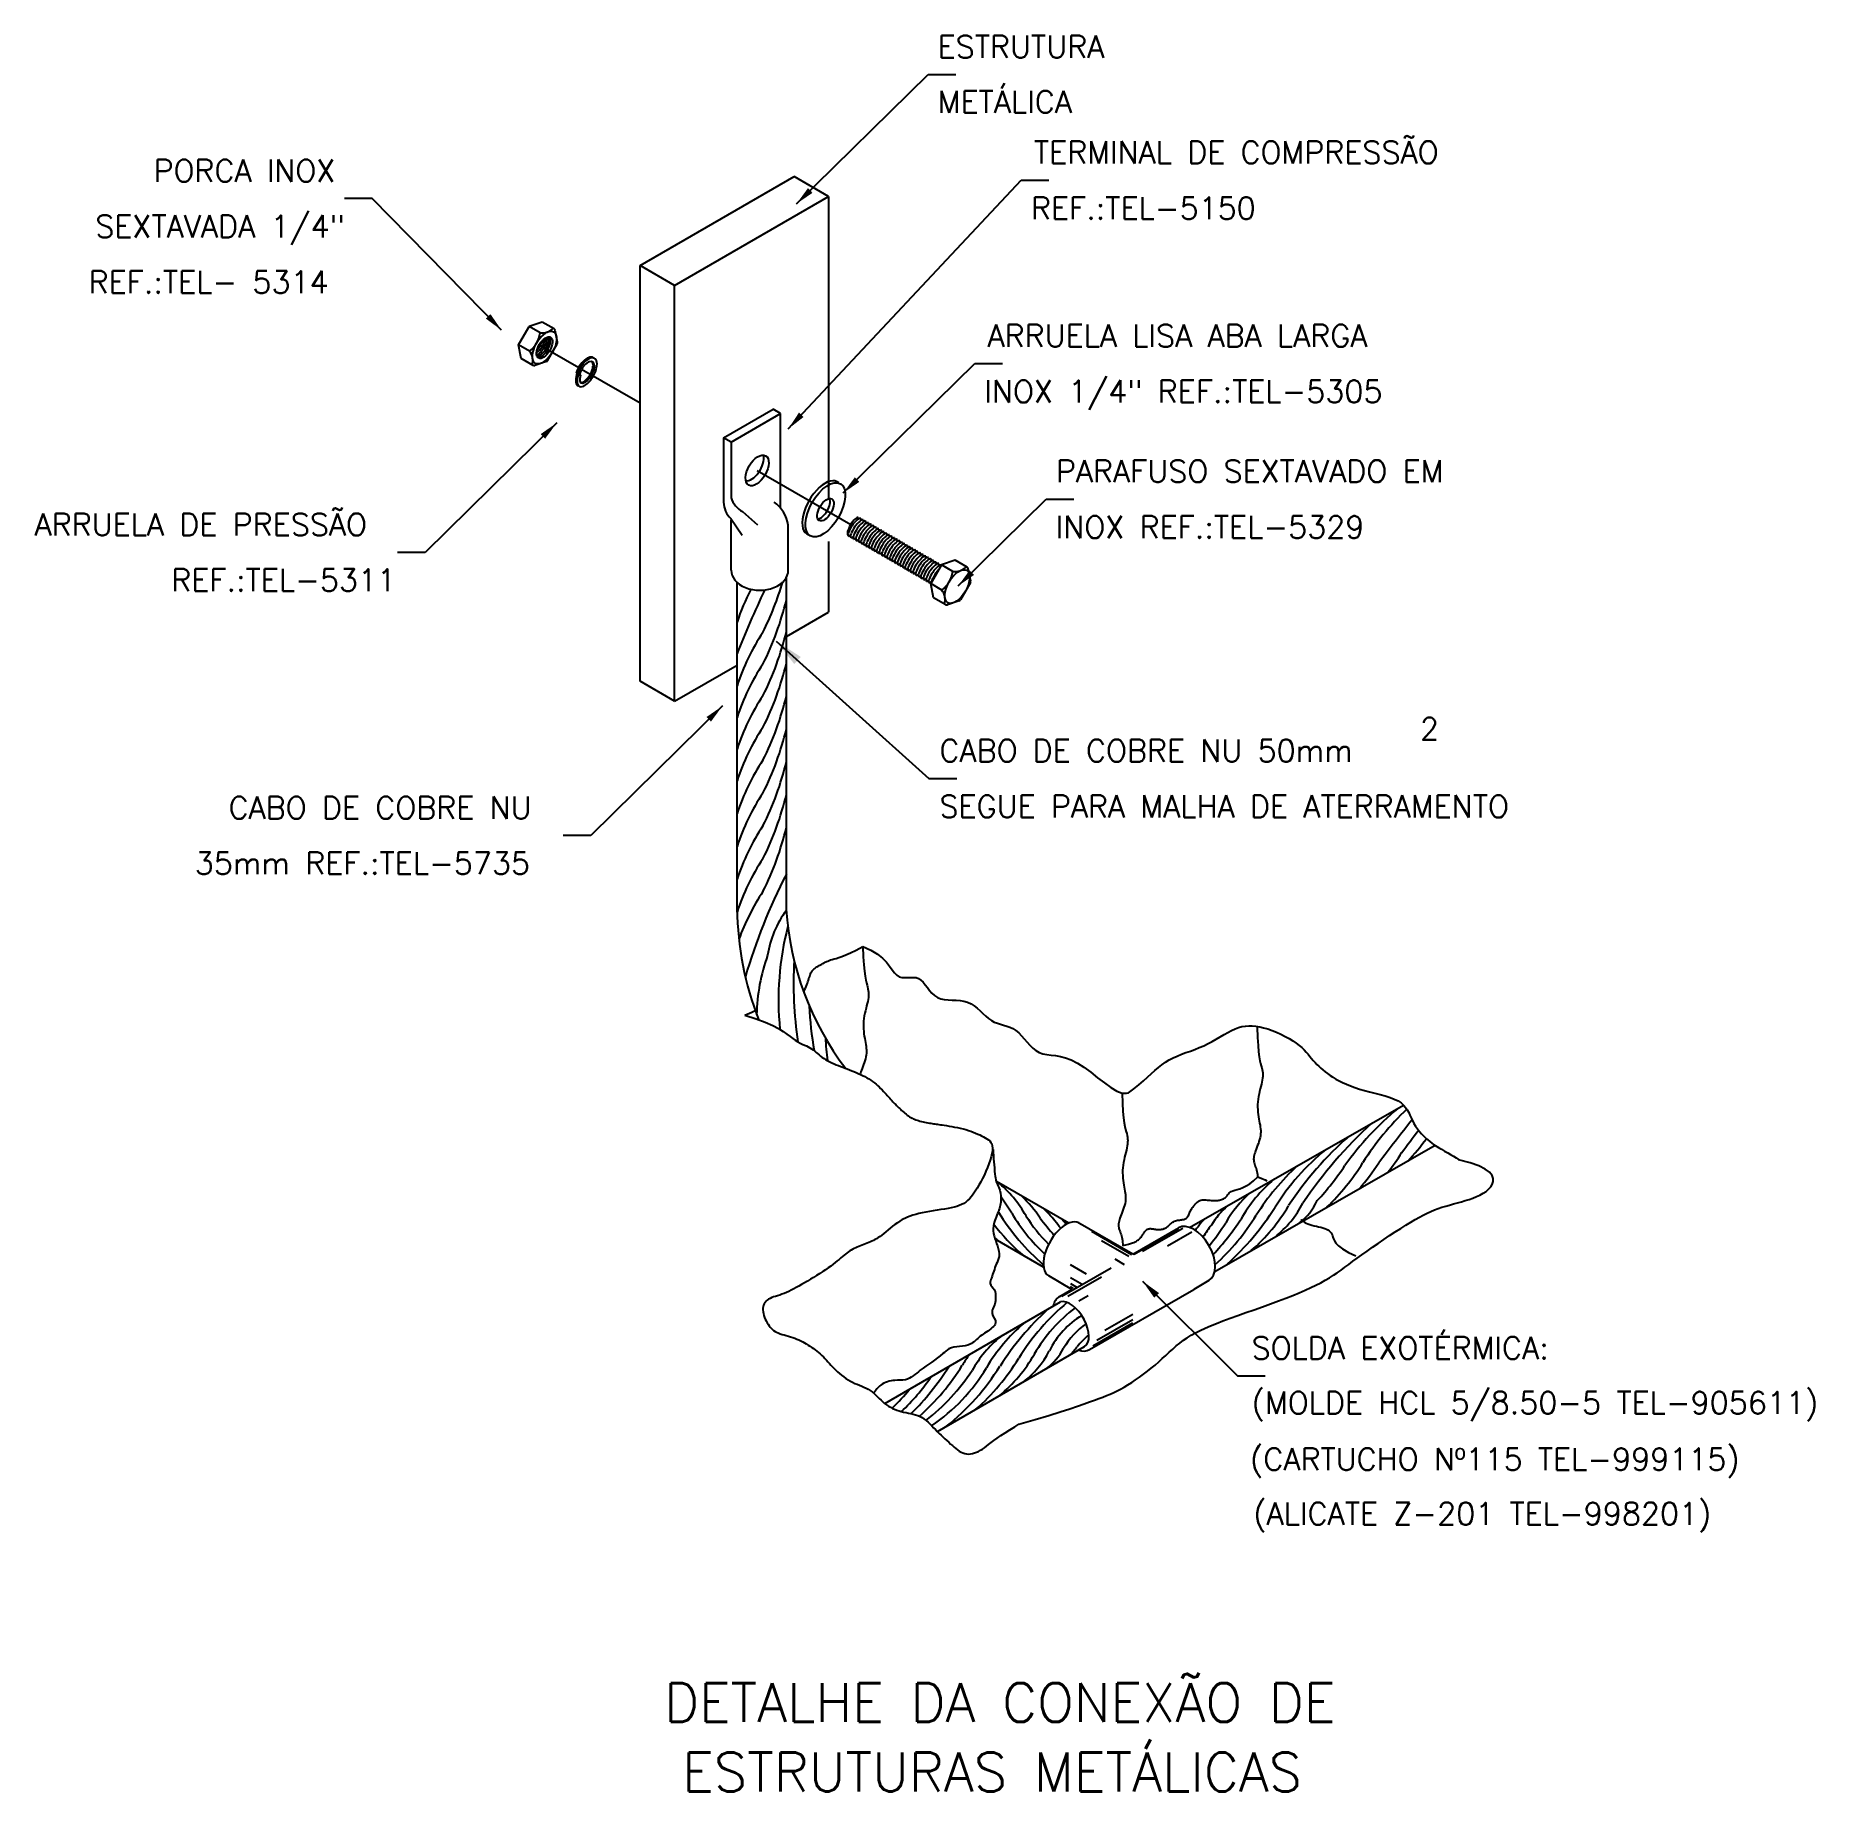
# Model space of a CAD drawing. Header units: millimetres. Extents: x -5417.3 to -5401.3, y -4697.8 to -4682.
import ezdxf
from ezdxf.enums import TextEntityAlignment as Align

# ---------------------------------------------------------------- set-up
doc = ezdxf.new("R2010")
doc.units = ezdxf.units.MM
doc.header["$LTSCALE"] = 10
doc.linetypes.add('CENTER', pattern=[2, 1.25, -0.25, 0.25, -0.25])
doc.layers.add('Termotécnica', color=7, linetype='Continuous')
doc.styles.add('r140', font='romans.shx')
doc.styles.add('r80', font='romans.shx')

msp = doc.modelspace()

# ---------------------------------------------------------------- texts
at = {"layer": 'Termotécnica', "color": 2, "style": 'r80'}
for s, p in [('ESTRUTURA', (-5409.182, -4682.237)), ('METÁLICA', (-5409.182, -4682.733)), ('TERMINAL DE COMPRESSÃO ', (-5408.316, -4683.187)), ('PORCA INOX', (-5416.24, -4683.353)), ('REF.:TEL-5150', (-5408.342, -4683.69)), ('SEXTAVADA 1/4"', (-5416.764, -4683.853)), ('REF.:TEL- 5314', (-5416.824, -4684.355)), ('ARRUELA LISA ABA LARGA', (-5408.733, -4684.838)), ('INOX 1/4" REF.:TEL-5305', (-5408.761, -4685.339)), ('PARAFUSO SEXTAVADO EM ', (-5408.118, -4686.057)), ('ARRUELA DE PRESSÃO', (-5417.31, -4686.537)), ('INOX REF.:TEL-5329', (-5408.119, -4686.56)), ('REF.:TEL-5311', (-5416.08, -4687.037)), ('CABO DE COBRE NU', (-5415.564, -4689.086)), (' 35mm REF.:TEL-5735', (-5416.006, -4689.585))]:
    msp.add_text(s, height=0.2, dxfattribs=at).set_placement(p)
at = {"layer": 'Termotécnica', "color": 2, "ltscale": 1.6, "style": 'r80'}
for s, p in [('2', (-5404.841, -4688.375)), ('CABO DE COBRE NU 50mm', (-5409.166, -4688.572)), ('SEGUE PARA MALHA DE ATERRAMENTO', (-5409.166, -4689.074))]:
    msp.add_text(s, height=0.2, dxfattribs=at).set_placement(p)
at = {"layer": 'Termotécnica', "color": 2, "style": 'r80'}
for s, p in [('SOLDA EXOTÉRMICA: ', (-5406.356, -4693.848)), ('(MOLDE HCL 5/8.50-5 TEL-905611) ', (-5406.356, -4694.341)), ('(CARTUCHO Nº115 TEL-999115) ', (-5406.37, -4694.849)), ('(ALICATE Z-201 TEL-998201)', (-5406.341, -4695.339))]:
    msp.add_text(s, height=0.2, dxfattribs=at).set_placement(p, align=Align.MIDDLE_LEFT)
at = {"layer": 'Termotécnica', "color": 5, "style": 'r140'}
for s, p in [('DETALHE DA CONEXÃO DE', (-5408.623, -4696.993)), ('ESTRUTURAS METÁLICAS', (-5408.693, -4697.606))]:
    msp.add_text(s, height=0.35, dxfattribs=at).set_placement(p, align=Align.MIDDLE)

# ---------------------------------------------------------------- linework, layer by layer
at = {"layer": 'Termotécnica', "color": 2}
for p, q in [((-5410.453, -4683.551), (-5409.269, -4682.387)), ((-5409.269, -4682.387), (-5409.019, -4682.387)), ((-5411.86, -4684.106), (-5410.474, -4683.306)), ((-5410.527, -4685.577), (-5408.431, -4683.339)), ((-5410.164, -4683.485), (-5410.474, -4683.306)), ((-5408.431, -4683.339), (-5408.181, -4683.339)), ((-5414.272, -4683.504), (-5414.522, -4683.504)), ((-5413.108, -4684.688), (-5414.272, -4683.504)), ((-5411.55, -4684.285), (-5410.164, -4683.485)), ((-5410.164, -4683.485), (-5410.164, -4686.208)), ((-5411.86, -4687.847), (-5411.86, -4684.106)), ((-5411.55, -4684.285), (-5411.86, -4684.106)), ((-5411.55, -4688.026), (-5411.55, -4684.285)), ((-5412.954, -4684.82), (-5412.859, -4684.656)), ((-5412.741, -4684.615), (-5412.859, -4684.656)), ((-5412.761, -4684.713), (-5412.859, -4684.656)), ((-5412.633, -4684.677), (-5412.741, -4684.615)), ((-5412.604, -4684.797), (-5412.624, -4684.69)), ((-5412.855, -4684.877), (-5412.954, -4684.82)), ((-5412.93, -4684.943), (-5412.954, -4684.82)), ((-5412.693, -4684.962), (-5412.606, -4684.81)), ((-5412.823, -4685.005), (-5412.93, -4684.943)), ((-5412.704, -4684.97), (-5412.807, -4685.006)), ((-5410.032, -4686.153), (-5408.848, -4684.988)), ((-5408.848, -4684.988), (-5408.598, -4684.988)), ((-5412.436, -4685.074), (-5412.424, -4685.081)), ((-5412.429, -4685.084), (-5412.41, -4685.085)), ((-5412.429, -4685.084), (-5412.417, -4685.091)), ((-5412.424, -4685.081), (-5412.405, -4685.083)), ((-5412.417, -4685.091), (-5412.398, -4685.092)), ((-5412.41, -4685.085), (-5412.398, -4685.092)), ((-5412.611, -4685.523), (-5413.795, -4686.688)), ((-5408.998, -4686.99), (-5408.206, -4686.21)), ((-5408.206, -4686.21), (-5407.956, -4686.21)), ((-5411.041, -4686.847), (-5411.041, -4686.399)), ((-5410.528, -4686.847), (-5410.528, -4686.444)), ((-5409.898, -4686.375), (-5409.9, -4686.391)), ((-5409.875, -4686.383), (-5409.877, -4686.403)), ((-5409.851, -4686.395), (-5409.854, -4686.417)), ((-5409.828, -4686.409), (-5409.831, -4686.43)), ((-5409.805, -4686.422), (-5409.807, -4686.443)), ((-5409.781, -4686.436), (-5409.784, -4686.457)), ((-5409.758, -4686.449), (-5409.761, -4686.471)), ((-5409.734, -4686.463), (-5409.737, -4686.484)), ((-5410.164, -4686.589), (-5410.164, -4687.226)), ((-5409.985, -4686.543), (-5409.965, -4686.531)), ((-5409.962, -4686.556), (-5409.941, -4686.545)), ((-5409.939, -4686.57), (-5409.918, -4686.558)), ((-5409.915, -4686.583), (-5409.895, -4686.571)), ((-5409.892, -4686.596), (-5409.871, -4686.585)), ((-5409.869, -4686.61), (-5409.848, -4686.598)), ((-5409.845, -4686.624), (-5409.824, -4686.612)), ((-5409.711, -4686.478), (-5409.714, -4686.5)), ((-5409.687, -4686.492), (-5409.69, -4686.513)), ((-5409.664, -4686.505), (-5409.667, -4686.527)), ((-5409.64, -4686.519), (-5409.643, -4686.541)), ((-5409.618, -4686.533), (-5409.62, -4686.554)), ((-5409.594, -4686.544), (-5409.596, -4686.565)), ((-5409.57, -4686.558), (-5409.573, -4686.579)), ((-5409.547, -4686.571), (-5409.55, -4686.593)), ((-5409.523, -4686.585), (-5409.526, -4686.606)), ((-5409.5, -4686.6), (-5409.503, -4686.622)), ((-5409.476, -4686.614), (-5409.479, -4686.635)), ((-5413.795, -4686.688), (-5414.045, -4686.688)), ((-5409.822, -4686.637), (-5409.801, -4686.625)), ((-5409.798, -4686.651), (-5409.778, -4686.639)), ((-5409.775, -4686.664), (-5409.754, -4686.652)), ((-5409.752, -4686.678), (-5409.731, -4686.666)), ((-5409.728, -4686.691), (-5409.707, -4686.68)), ((-5409.704, -4686.705), (-5409.684, -4686.693)), ((-5409.681, -4686.718), (-5409.66, -4686.707)), ((-5409.658, -4686.732), (-5409.637, -4686.72)), ((-5409.634, -4686.746), (-5409.614, -4686.734)), ((-5409.611, -4686.759), (-5409.59, -4686.747)), ((-5409.587, -4686.773), (-5409.567, -4686.761)), ((-5409.564, -4686.786), (-5409.543, -4686.774)), ((-5409.453, -4686.627), (-5409.456, -4686.649)), ((-5409.429, -4686.641), (-5409.432, -4686.663)), ((-5409.407, -4686.655), (-5409.409, -4686.676)), ((-5409.383, -4686.668), (-5409.386, -4686.689)), ((-5409.36, -4686.682), (-5409.362, -4686.703)), ((-5409.336, -4686.695), (-5409.339, -4686.716)), ((-5409.313, -4686.709), (-5409.315, -4686.73)), ((-5409.289, -4686.722), (-5409.292, -4686.744)), ((-5409.266, -4686.736), (-5409.268, -4686.757)), ((-5409.242, -4686.75), (-5409.245, -4686.771)), ((-5409.219, -4686.763), (-5409.221, -4686.784)), ((-5409.195, -4686.776), (-5409.198, -4686.798)), ((-5409.026, -4686.759), (-5409.147, -4686.801)), ((-5408.916, -4686.822), (-5409.026, -4686.759)), ((-5410.544, -4689.901), (-5410.544, -4686.911)), ((-5409.541, -4686.8), (-5409.52, -4686.788)), ((-5409.517, -4686.813), (-5409.496, -4686.802)), ((-5409.494, -4686.827), (-5409.473, -4686.815)), ((-5409.47, -4686.841), (-5409.449, -4686.829)), ((-5409.447, -4686.854), (-5409.426, -4686.842)), ((-5409.423, -4686.868), (-5409.402, -4686.856)), ((-5409.4, -4686.881), (-5409.379, -4686.869)), ((-5409.376, -4686.895), (-5409.355, -4686.883)), ((-5409.353, -4686.908), (-5409.332, -4686.896)), ((-5409.33, -4686.922), (-5409.308, -4686.91)), ((-5409.306, -4686.936), (-5409.285, -4686.923)), ((-5409.283, -4686.949), (-5409.262, -4686.937)), ((-5409.147, -4686.801), (-5409.245, -4686.969)), ((-5409.172, -4686.79), (-5409.174, -4686.811)), ((-5409.047, -4686.859), (-5409.147, -4686.801)), ((-5408.885, -4686.946), (-5408.907, -4686.836)), ((-5410.988, -4689.897), (-5410.988, -4686.958)), ((-5409.259, -4686.963), (-5409.238, -4686.95)), ((-5409.22, -4687.096), (-5409.245, -4686.969)), ((-5409.144, -4687.028), (-5409.245, -4686.969)), ((-5409.11, -4687.159), (-5409.22, -4687.096)), ((-5408.888, -4686.959), (-5408.978, -4687.115)), ((-5410.544, -4687.445), (-5410.164, -4687.226)), ((-5408.988, -4687.124), (-5409.094, -4687.161)), ((-5411.55, -4688.026), (-5410.988, -4687.702)), ((-5411.55, -4688.026), (-5411.86, -4687.847)), ((-5411.119, -4688.07), (-5412.303, -4689.235)), ((-5412.303, -4689.235), (-5412.553, -4689.235)), ((-5406.917, -4692.765), (-5404.988, -4691.662)), ((-5406.688, -4693.159), (-5404.705, -4692.024)), ((-5408.003, -4692.724), (-5408.653, -4692.351)), ((-5408.229, -4693.12), (-5408.665, -4692.868)), ((-5407.338, -4693.247), (-5406.485, -4694.1)), ((-5409.659, -4694.348), (-5408.076, -4693.434)), ((-5409.185, -4694.601), (-5407.861, -4693.836)), ((-5406.485, -4694.1), (-5406.235, -4694.1))]:
    msp.add_line(p, q, dxfattribs=at)
at = {"layer": 'Termotécnica', "color": 1, "linetype": 'CENTER'}
for p, q in [((-5412.75, -4684.828), (-5412.413, -4685.023)), ((-5412.387, -4685.038), (-5411.86, -4685.342)), ((-5410.807, -4685.95), (-5409.964, -4686.437))]:
    msp.add_line(p, q, dxfattribs=at)
at = {"layer": 'Termotécnica', "color": 2, "ltscale": 1.6}
for p, q in [((-5411.11, -4685.656), (-5410.664, -4685.399)), ((-5411.041, -4685.696), (-5410.596, -4685.438)), ((-5410.596, -4685.438), (-5410.664, -4685.399)), ((-5410.596, -4686.29), (-5410.596, -4685.438)), ((-5411.041, -4685.696), (-5411.11, -4685.656)), ((-5411.11, -4685.656), (-5411.11, -4686.236)), ((-5411.041, -4685.696), (-5411.041, -4686.196)), ((-5411.043, -4686.383), (-5410.943, -4686.533)), ((-5410.939, -4686.321), (-5410.803, -4686.439)), ((-5410.635, -4687.486), (-5409.261, -4688.722)), ((-5409.261, -4688.722), (-5409.011, -4688.722))]:
    msp.add_line(p, q, dxfattribs=at)
at = {"layer": 'Termotécnica', "color": 1}
msp.add_line((-5408.025, -4692.735), (-5408.068, -4692.687), dxfattribs=at)
at = {"layer": 'Termotécnica', "color": 3, "linetype": 'Continuous'}
for p, q in [((-5407.425, -4693.004), (-5407.92, -4692.718)), ((-5407.434, -4693.009), (-5407.794, -4692.801)), ((-5407.425, -4693.004), (-5407.015, -4692.767)), ((-5407.017, -4692.777), (-5407.418, -4693.008)), ((-5406.976, -4692.772), (-5407.338, -4692.981)), ((-5407.114, -4692.929), (-5406.895, -4692.802)), ((-5407.462, -4693.025), (-5407.707, -4692.883)), ((-5408.065, -4693.383), (-5407.621, -4693.127)), ((-5407.842, -4693.183), (-5407.988, -4693.099)), ((-5407.502, -4693.099), (-5407.586, -4693.05)), ((-5407.974, -4693.321), (-5408.183, -4693.199)), ((-5408.089, -4693.387), (-5407.974, -4693.321)), ((-5408.01, -4693.383), (-5407.708, -4693.209)), ((-5407.883, -4693.278), (-5407.988, -4693.218)), ((-5407.988, -4693.268), (-5407.927, -4693.303)), ((-5407.96, -4693.313), (-5407.988, -4693.296)), ((-5407.815, -4693.862), (-5406.878, -4693.321)), ((-5406.741, -4693.242), (-5406.878, -4693.321)), ((-5407.913, -4693.424), (-5407.829, -4693.376)), ((-5407.783, -4693.828), (-5407.426, -4693.622)), ((-5407.426, -4693.594), (-5407.75, -4693.78)), ((-5407.677, -4693.688), (-5407.426, -4693.543))]:
    msp.add_line(p, q, dxfattribs=at)
at = {"layer": 'Termotécnica', "color": 2}
for points in [[(-5410.389, -4690.64), (-5410.381, -4690.626), (-5410.373, -4690.611), (-5410.366, -4690.596), (-5410.36, -4690.581), (-5410.355, -4690.566), (-5410.35, -4690.552), (-5410.346, -4690.538), (-5410.342, -4690.524), (-5410.338, -4690.512), (-5410.334, -4690.501), (-5410.331, -4690.49), (-5410.327, -4690.481), (-5410.323, -4690.472), (-5410.318, -4690.463), (-5410.312, -4690.455), (-5410.305, -4690.447), (-5410.298, -4690.44), (-5410.289, -4690.433), (-5410.279, -4690.425), (-5410.269, -4690.419), (-5410.259, -4690.412), (-5410.248, -4690.405), (-5410.237, -4690.399), (-5410.226, -4690.393), (-5410.216, -4690.387), (-5410.205, -4690.382), (-5410.195, -4690.376), (-5410.184, -4690.371), (-5410.172, -4690.366), (-5410.16, -4690.361), (-5410.146, -4690.356), (-5410.132, -4690.352), (-5410.115, -4690.347), (-5410.096, -4690.342), (-5410.073, -4690.335), (-5410.045, -4690.324), (-5410.01, -4690.31), (-5409.967, -4690.292), (-5409.916, -4690.267), (-5409.855, -4690.235)], [(-5409.855, -4690.235), (-5409.852, -4690.327), (-5409.847, -4690.4), (-5409.842, -4690.458), (-5409.836, -4690.503), (-5409.83, -4690.537), (-5409.824, -4690.562), (-5409.818, -4690.582), (-5409.813, -4690.599), (-5409.81, -4690.615), (-5409.807, -4690.631), (-5409.805, -4690.646), (-5409.805, -4690.662), (-5409.805, -4690.677), (-5409.806, -4690.694), (-5409.809, -4690.711), (-5409.812, -4690.729), (-5409.817, -4690.748), (-5409.822, -4690.769), (-5409.827, -4690.79), (-5409.833, -4690.813), (-5409.838, -4690.836), (-5409.843, -4690.859), (-5409.846, -4690.883), (-5409.849, -4690.907), (-5409.851, -4690.93), (-5409.851, -4690.954), (-5409.85, -4690.977), (-5409.848, -4690.999), (-5409.846, -4691.021), (-5409.843, -4691.043), (-5409.839, -4691.063), (-5409.836, -4691.082), (-5409.833, -4691.1), (-5409.83, -4691.117), (-5409.827, -4691.133), (-5409.825, -4691.149), (-5409.823, -4691.164), (-5409.823, -4691.18), (-5409.824, -4691.195), (-5409.826, -4691.212), (-5409.829, -4691.228), (-5409.833, -4691.246), (-5409.839, -4691.263), (-5409.845, -4691.281), (-5409.851, -4691.298), (-5409.857, -4691.315), (-5409.863, -4691.332), (-5409.869, -4691.347), (-5409.874, -4691.362), (-5409.878, -4691.375), (-5409.881, -4691.385)], [(-5409.855, -4690.235), (-5409.783, -4690.267), (-5409.725, -4690.303), (-5409.68, -4690.34), (-5409.644, -4690.377), (-5409.616, -4690.413), (-5409.592, -4690.446), (-5409.571, -4690.473), (-5409.55, -4690.494), (-5409.528, -4690.507), (-5409.504, -4690.513), (-5409.478, -4690.515), (-5409.452, -4690.515), (-5409.426, -4690.513), (-5409.401, -4690.513), (-5409.377, -4690.515), (-5409.354, -4690.523), (-5409.333, -4690.537), (-5409.313, -4690.557), (-5409.294, -4690.58), (-5409.275, -4690.605), (-5409.256, -4690.631), (-5409.234, -4690.655), (-5409.211, -4690.677), (-5409.185, -4690.694), (-5409.155, -4690.706), (-5409.123, -4690.712), (-5409.089, -4690.716), (-5409.053, -4690.718), (-5409.017, -4690.719), (-5408.981, -4690.722), (-5408.946, -4690.727), (-5408.913, -4690.737), (-5408.882, -4690.751), (-5408.853, -4690.77), (-5408.826, -4690.791), (-5408.8, -4690.815), (-5408.775, -4690.838), (-5408.75, -4690.862), (-5408.725, -4690.883), (-5408.699, -4690.901), (-5408.673, -4690.915), (-5408.645, -4690.926), (-5408.617, -4690.934), (-5408.589, -4690.942), (-5408.561, -4690.951), (-5408.533, -4690.961), (-5408.506, -4690.974), (-5408.479, -4690.991), (-5408.453, -4691.012), (-5408.428, -4691.038), (-5408.403, -4691.066), (-5408.378, -4691.095), (-5408.353, -4691.123), (-5408.326, -4691.149), (-5408.298, -4691.171), (-5408.268, -4691.188), (-5408.235, -4691.2), (-5408.2, -4691.207), (-5408.162, -4691.212), (-5408.122, -4691.217), (-5408.078, -4691.225), (-5408.031, -4691.237), (-5407.98, -4691.256), (-5407.925, -4691.284), (-5407.866, -4691.322), (-5407.805, -4691.367), (-5407.743, -4691.416), (-5407.682, -4691.463), (-5407.624, -4691.504), (-5407.57, -4691.536), (-5407.523, -4691.554), (-5407.483, -4691.555)], [(-5410.919, -4690.853), (-5410.856, -4690.825), (-5410.824, -4690.812)], [(-5410.919, -4690.853), (-5410.817, -4690.885), (-5410.734, -4690.915), (-5410.667, -4690.945), (-5410.614, -4690.973), (-5410.572, -4690.999), (-5410.539, -4691.023), (-5410.511, -4691.045), (-5410.487, -4691.063), (-5410.464, -4691.079), (-5410.442, -4691.092), (-5410.421, -4691.104), (-5410.401, -4691.113), (-5410.382, -4691.122), (-5410.364, -4691.13), (-5410.348, -4691.138), (-5410.332, -4691.146), (-5410.317, -4691.156), (-5410.303, -4691.166), (-5410.289, -4691.176), (-5410.276, -4691.188), (-5410.263, -4691.199), (-5410.25, -4691.211), (-5410.236, -4691.222), (-5410.221, -4691.233), (-5410.205, -4691.244), (-5410.188, -4691.254), (-5410.171, -4691.264), (-5410.152, -4691.273), (-5410.134, -4691.282), (-5410.114, -4691.29), (-5410.095, -4691.299), (-5410.075, -4691.307), (-5410.055, -4691.315), (-5410.035, -4691.322), (-5410.016, -4691.33), (-5409.996, -4691.337), (-5409.976, -4691.345), (-5409.956, -4691.353), (-5409.937, -4691.36), (-5409.917, -4691.369), (-5409.897, -4691.377), (-5409.878, -4691.386), (-5409.858, -4691.396), (-5409.839, -4691.405), (-5409.821, -4691.416), (-5409.802, -4691.426), (-5409.785, -4691.437), (-5409.768, -4691.449), (-5409.752, -4691.461), (-5409.737, -4691.474), (-5409.723, -4691.486), (-5409.709, -4691.499), (-5409.696, -4691.512), (-5409.683, -4691.526), (-5409.671, -4691.539), (-5409.659, -4691.552), (-5409.647, -4691.564), (-5409.636, -4691.577), (-5409.625, -4691.589), (-5409.614, -4691.6), (-5409.604, -4691.611), (-5409.594, -4691.622), (-5409.585, -4691.632), (-5409.576, -4691.641), (-5409.568, -4691.65), (-5409.56, -4691.658), (-5409.553, -4691.665), (-5409.546, -4691.672), (-5409.539, -4691.68), (-5409.531, -4691.687), (-5409.524, -4691.694), (-5409.515, -4691.702), (-5409.507, -4691.71), (-5409.498, -4691.718), (-5409.488, -4691.727), (-5409.478, -4691.736), (-5409.467, -4691.744), (-5409.457, -4691.752), (-5409.446, -4691.76), (-5409.435, -4691.768), (-5409.424, -4691.774), (-5409.413, -4691.78), (-5409.402, -4691.785), (-5409.391, -4691.79), (-5409.379, -4691.794), (-5409.367, -4691.798), (-5409.355, -4691.802), (-5409.342, -4691.806), (-5409.328, -4691.809), (-5409.314, -4691.812), (-5409.3, -4691.815), (-5409.285, -4691.818), (-5409.271, -4691.821), (-5409.257, -4691.824), (-5409.244, -4691.826), (-5409.231, -4691.828), (-5409.219, -4691.83), (-5409.208, -4691.832), (-5409.196, -4691.833), (-5409.184, -4691.835), (-5409.171, -4691.837), (-5409.157, -4691.839), (-5409.141, -4691.841), (-5409.123, -4691.844), (-5409.103, -4691.847), (-5409.08, -4691.851), (-5409.056, -4691.855), (-5409.031, -4691.86), (-5409.005, -4691.865), (-5408.979, -4691.871), (-5408.953, -4691.877), (-5408.928, -4691.883), (-5408.905, -4691.891), (-5408.883, -4691.898), (-5408.862, -4691.906), (-5408.841, -4691.914), (-5408.822, -4691.923), (-5408.804, -4691.931), (-5408.787, -4691.939), (-5408.77, -4691.948), (-5408.754, -4691.956), (-5408.74, -4691.965), (-5408.726, -4691.975), (-5408.714, -4691.985), (-5408.704, -4691.998), (-5408.696, -4692.012), (-5408.691, -4692.029), (-5408.689, -4692.049), (-5408.69, -4692.073), (-5408.694, -4692.099), (-5408.701, -4692.128), (-5408.71, -4692.158), (-5408.721, -4692.19), (-5408.734, -4692.223), (-5408.748, -4692.256), (-5408.762, -4692.289), (-5408.778, -4692.322), (-5408.794, -4692.353), (-5408.811, -4692.383), (-5408.827, -4692.411), (-5408.844, -4692.438), (-5408.862, -4692.463), (-5408.879, -4692.485), (-5408.896, -4692.505), (-5408.913, -4692.522), (-5408.93, -4692.536), (-5408.948, -4692.548), (-5408.967, -4692.558), (-5408.988, -4692.567), (-5409.01, -4692.574), (-5409.034, -4692.581), (-5409.06, -4692.587), (-5409.089, -4692.592), (-5409.121, -4692.598), (-5409.154, -4692.603), (-5409.188, -4692.609), (-5409.222, -4692.614), (-5409.256, -4692.62), (-5409.29, -4692.626), (-5409.321, -4692.632), (-5409.351, -4692.639), (-5409.379, -4692.646), (-5409.406, -4692.653), (-5409.431, -4692.662), (-5409.455, -4692.671), (-5409.478, -4692.682), (-5409.501, -4692.693), (-5409.523, -4692.707), (-5409.545, -4692.721), (-5409.567, -4692.737), (-5409.588, -4692.753), (-5409.609, -4692.77), (-5409.629, -4692.786), (-5409.649, -4692.802), (-5409.667, -4692.818), (-5409.685, -4692.832), (-5409.701, -4692.844), (-5409.717, -4692.855), (-5409.732, -4692.865), (-5409.747, -4692.873), (-5409.761, -4692.881), (-5409.775, -4692.888), (-5409.788, -4692.894), (-5409.803, -4692.9), (-5409.817, -4692.906), (-5409.832, -4692.911), (-5409.847, -4692.917), (-5409.862, -4692.922), (-5409.877, -4692.928), (-5409.892, -4692.934), (-5409.906, -4692.94), (-5409.92, -4692.946), (-5409.934, -4692.952), (-5409.947, -4692.959), (-5409.96, -4692.967), (-5409.973, -4692.975), (-5409.985, -4692.983), (-5409.998, -4692.992), (-5410.011, -4693.003), (-5410.025, -4693.013), (-5410.039, -4693.025), (-5410.054, -4693.038), (-5410.069, -4693.051), (-5410.086, -4693.065), (-5410.104, -4693.08), (-5410.123, -4693.095), (-5410.144, -4693.111), (-5410.167, -4693.127), (-5410.191, -4693.144), (-5410.217, -4693.161), (-5410.244, -4693.178), (-5410.272, -4693.196), (-5410.3, -4693.213), (-5410.327, -4693.229), (-5410.355, -4693.246), (-5410.382, -4693.261), (-5410.407, -4693.276), (-5410.432, -4693.291), (-5410.456, -4693.304), (-5410.478, -4693.317), (-5410.501, -4693.329), (-5410.522, -4693.34), (-5410.543, -4693.349), (-5410.564, -4693.358), (-5410.584, -4693.365), (-5410.604, -4693.372), (-5410.623, -4693.378), (-5410.641, -4693.384), (-5410.659, -4693.389), (-5410.675, -4693.395), (-5410.69, -4693.402), (-5410.704, -4693.409), (-5410.716, -4693.418), (-5410.727, -4693.428), (-5410.736, -4693.438), (-5410.743, -4693.45), (-5410.749, -4693.463), (-5410.752, -4693.477), (-5410.755, -4693.491), (-5410.755, -4693.506), (-5410.753, -4693.522), (-5410.75, -4693.539), (-5410.746, -4693.556), (-5410.74, -4693.573), (-5410.734, -4693.589), (-5410.726, -4693.605), (-5410.718, -4693.621), (-5410.709, -4693.635), (-5410.7, -4693.648), (-5410.691, -4693.66), (-5410.681, -4693.671), (-5410.67, -4693.681), (-5410.659, -4693.69), (-5410.646, -4693.699), (-5410.632, -4693.706), (-5410.617, -4693.713), (-5410.601, -4693.72), (-5410.583, -4693.726), (-5410.565, -4693.731), (-5410.546, -4693.737), (-5410.526, -4693.742), (-5410.506, -4693.748), (-5410.487, -4693.754), (-5410.468, -4693.761), (-5410.449, -4693.768), (-5410.432, -4693.776), (-5410.414, -4693.784), (-5410.397, -4693.793), (-5410.381, -4693.802), (-5410.365, -4693.812), (-5410.348, -4693.822), (-5410.332, -4693.832), (-5410.316, -4693.843), (-5410.301, -4693.854), (-5410.285, -4693.865), (-5410.269, -4693.877), (-5410.254, -4693.889), (-5410.239, -4693.902), (-5410.224, -4693.915), (-5410.21, -4693.928), (-5410.197, -4693.942), (-5410.184, -4693.957), (-5410.17, -4693.972), (-5410.157, -4693.987), (-5410.144, -4694.002), (-5410.13, -4694.018), (-5410.115, -4694.033), (-5410.1, -4694.049), (-5410.083, -4694.064), (-5410.066, -4694.079), (-5410.048, -4694.094), (-5410.028, -4694.108), (-5410.009, -4694.122), (-5409.989, -4694.134), (-5409.968, -4694.146), (-5409.948, -4694.157), (-5409.927, -4694.167), (-5409.906, -4694.175), (-5409.886, -4694.184), (-5409.865, -4694.192), (-5409.846, -4694.201), (-5409.826, -4694.21), (-5409.807, -4694.219), (-5409.789, -4694.231), (-5409.772, -4694.243), (-5409.755, -4694.257), (-5409.739, -4694.272), (-5409.724, -4694.287), (-5409.708, -4694.303), (-5409.692, -4694.318), (-5409.676, -4694.333), (-5409.66, -4694.347), (-5409.643, -4694.36), (-5409.626, -4694.372), (-5409.608, -4694.382), (-5409.589, -4694.392), (-5409.57, -4694.4), (-5409.551, -4694.408), (-5409.53, -4694.415), (-5409.51, -4694.42), (-5409.489, -4694.425), (-5409.467, -4694.43), (-5409.445, -4694.434), (-5409.423, -4694.438), (-5409.402, -4694.443), (-5409.381, -4694.449), (-5409.36, -4694.456), (-5409.341, -4694.465), (-5409.322, -4694.475), (-5409.304, -4694.488), (-5409.286, -4694.501), (-5409.269, -4694.516), (-5409.253, -4694.532), (-5409.236, -4694.549), (-5409.22, -4694.566), (-5409.203, -4694.583), (-5409.186, -4694.6), (-5409.169, -4694.617), (-5409.151, -4694.634), (-5409.134, -4694.65), (-5409.117, -4694.666), (-5409.099, -4694.682), (-5409.083, -4694.697), (-5409.066, -4694.713), (-5409.05, -4694.727), (-5409.034, -4694.741), (-5409.019, -4694.754), (-5409.003, -4694.766), (-5408.988, -4694.777), (-5408.972, -4694.786), (-5408.956, -4694.793), (-5408.939, -4694.799), (-5408.922, -4694.802), (-5408.905, -4694.803), (-5408.887, -4694.801), (-5408.869, -4694.798), (-5408.85, -4694.793), (-5408.832, -4694.787), (-5408.814, -4694.779), (-5408.797, -4694.769), (-5408.779, -4694.758), (-5408.762, -4694.746), (-5408.744, -4694.732), (-5408.724, -4694.717), (-5408.701, -4694.7), (-5408.676, -4694.681), (-5408.647, -4694.66), (-5408.614, -4694.637), (-5408.576, -4694.612), (-5408.534, -4694.586), (-5408.489, -4694.558), (-5408.452, -4694.535)], [(-5407.482, -4691.554), (-5407.466, -4691.553), (-5407.416, -4691.516), (-5407.371, -4691.479), (-5407.331, -4691.443), (-5407.294, -4691.41), (-5407.259, -4691.379), (-5407.227, -4691.35), (-5407.195, -4691.323), (-5407.164, -4691.299), (-5407.132, -4691.276), (-5407.099, -4691.256), (-5407.063, -4691.237), (-5407.026, -4691.221), (-5406.988, -4691.205), (-5406.948, -4691.19), (-5406.908, -4691.176), (-5406.868, -4691.161), (-5406.828, -4691.145), (-5406.788, -4691.128), (-5406.749, -4691.109), (-5406.712, -4691.089), (-5406.675, -4691.068), (-5406.639, -4691.047), (-5406.605, -4691.027), (-5406.571, -4691.008), (-5406.538, -4690.991), (-5406.506, -4690.977), (-5406.474, -4690.965), (-5406.444, -4690.956), (-5406.413, -4690.951), (-5406.382, -4690.948), (-5406.351, -4690.948), (-5406.318, -4690.951), (-5406.284, -4690.957), (-5406.249, -4690.966), (-5406.211, -4690.977), (-5406.173, -4690.991), (-5406.133, -4691.007), (-5406.094, -4691.025), (-5406.056, -4691.044), (-5406.019, -4691.063), (-5405.985, -4691.084), (-5405.955, -4691.104), (-5405.927, -4691.125), (-5405.904, -4691.145), (-5405.883, -4691.166), (-5405.864, -4691.186), (-5405.847, -4691.205), (-5405.831, -4691.224), (-5405.816, -4691.243), (-5405.801, -4691.261), (-5405.785, -4691.279), (-5405.769, -4691.297), (-5405.752, -4691.313), (-5405.734, -4691.33), (-5405.714, -4691.346), (-5405.694, -4691.363), (-5405.672, -4691.379), (-5405.649, -4691.395), (-5405.624, -4691.411), (-5405.597, -4691.428), (-5405.568, -4691.444), (-5405.537, -4691.46), (-5405.503, -4691.475), (-5405.467, -4691.49), (-5405.428, -4691.505), (-5405.386, -4691.518), (-5405.341, -4691.531), (-5405.294, -4691.543), (-5405.246, -4691.555), (-5405.199, -4691.568), (-5405.153, -4691.58), (-5405.11, -4691.594), (-5405.072, -4691.609), (-5405.038, -4691.625), (-5405.01, -4691.643), (-5404.988, -4691.663), (-5404.97, -4691.684), (-5404.955, -4691.706), (-5404.942, -4691.729), (-5404.931, -4691.753), (-5404.92, -4691.777), (-5404.909, -4691.802), (-5404.896, -4691.827), (-5404.881, -4691.851), (-5404.864, -4691.875), (-5404.846, -4691.899), (-5404.826, -4691.922), (-5404.804, -4691.945), (-5404.781, -4691.966), (-5404.756, -4691.987), (-5404.73, -4692.007), (-5404.703, -4692.026), (-5404.675, -4692.043), (-5404.647, -4692.06), (-5404.619, -4692.077), (-5404.591, -4692.093), (-5404.565, -4692.108), (-5404.54, -4692.123), (-5404.516, -4692.138), (-5404.495, -4692.153), (-5404.494, -4692.154)], [(-5406.307, -4690.961), (-5406.304, -4691.053), (-5406.299, -4691.127), (-5406.294, -4691.184), (-5406.288, -4691.229), (-5406.282, -4691.263), (-5406.276, -4691.289), (-5406.27, -4691.309), (-5406.265, -4691.326), (-5406.261, -4691.342), (-5406.259, -4691.357), (-5406.257, -4691.372), (-5406.257, -4691.388), (-5406.257, -4691.404), (-5406.258, -4691.42), (-5406.261, -4691.437), (-5406.264, -4691.455), (-5406.269, -4691.475), (-5406.274, -4691.495), (-5406.279, -4691.517), (-5406.285, -4691.539), (-5406.29, -4691.562), (-5406.294, -4691.585), (-5406.298, -4691.609), (-5406.301, -4691.633), (-5406.303, -4691.657), (-5406.303, -4691.68), (-5406.302, -4691.703), (-5406.3, -4691.726), (-5406.298, -4691.748), (-5406.295, -4691.769), (-5406.291, -4691.789), (-5406.288, -4691.808), (-5406.285, -4691.826), (-5406.281, -4691.843), (-5406.279, -4691.859), (-5406.277, -4691.875), (-5406.275, -4691.891), (-5406.275, -4691.906), (-5406.276, -4691.922), (-5406.277, -4691.938), (-5406.281, -4691.955), (-5406.285, -4691.972), (-5406.291, -4691.989), (-5406.296, -4692.007), (-5406.303, -4692.024), (-5406.309, -4692.041), (-5406.315, -4692.058), (-5406.321, -4692.073), (-5406.326, -4692.088), (-5406.33, -4692.102), (-5406.334, -4692.114), (-5406.336, -4692.126), (-5406.338, -4692.138), (-5406.339, -4692.149), (-5406.338, -4692.159), (-5406.337, -4692.17), (-5406.335, -4692.18), (-5406.332, -4692.19), (-5406.329, -4692.2), (-5406.325, -4692.211), (-5406.32, -4692.222), (-5406.316, -4692.233), (-5406.313, -4692.246), (-5406.31, -4692.259), (-5406.307, -4692.273), (-5406.305, -4692.288), (-5406.303, -4692.303), (-5406.302, -4692.309)], [(-5407.523, -4691.554), (-5407.519, -4691.646), (-5407.515, -4691.719), (-5407.509, -4691.777), (-5407.503, -4691.822), (-5407.497, -4691.856), (-5407.491, -4691.882), (-5407.486, -4691.902), (-5407.481, -4691.919), (-5407.477, -4691.935), (-5407.474, -4691.95), (-5407.473, -4691.965), (-5407.472, -4691.981), (-5407.473, -4691.997), (-5407.474, -4692.013), (-5407.476, -4692.03), (-5407.48, -4692.048), (-5407.484, -4692.068), (-5407.489, -4692.088), (-5407.495, -4692.11), (-5407.5, -4692.132), (-5407.505, -4692.155), (-5407.51, -4692.178), (-5407.514, -4692.202), (-5407.517, -4692.226), (-5407.518, -4692.249), (-5407.518, -4692.273), (-5407.517, -4692.296), (-5407.516, -4692.319), (-5407.513, -4692.341), (-5407.51, -4692.362), (-5407.507, -4692.382), (-5407.504, -4692.401), (-5407.5, -4692.419), (-5407.497, -4692.436), (-5407.494, -4692.452), (-5407.492, -4692.468), (-5407.491, -4692.484), (-5407.491, -4692.499), (-5407.491, -4692.515), (-5407.493, -4692.531), (-5407.496, -4692.548), (-5407.501, -4692.565), (-5407.506, -4692.582), (-5407.512, -4692.6), (-5407.518, -4692.617), (-5407.525, -4692.634), (-5407.531, -4692.651), (-5407.537, -4692.666), (-5407.542, -4692.681), (-5407.546, -4692.695), (-5407.549, -4692.707), (-5407.552, -4692.719), (-5407.554, -4692.731), (-5407.554, -4692.742), (-5407.554, -4692.752), (-5407.553, -4692.763), (-5407.551, -4692.773), (-5407.548, -4692.783), (-5407.544, -4692.793), (-5407.54, -4692.804), (-5407.536, -4692.815), (-5407.532, -4692.826), (-5407.528, -4692.839), (-5407.525, -4692.852), (-5407.523, -4692.866), (-5407.52, -4692.881), (-5407.518, -4692.896), (-5407.516, -4692.913), (-5407.517, -4692.93)], [(-5408.452, -4694.535), (-5408.305, -4694.493), (-5408.182, -4694.456), (-5408.079, -4694.424), (-5407.994, -4694.396), (-5407.923, -4694.373), (-5407.865, -4694.352), (-5407.815, -4694.334), (-5407.772, -4694.318), (-5407.733, -4694.304), (-5407.697, -4694.29), (-5407.662, -4694.276), (-5407.63, -4694.263), (-5407.598, -4694.249), (-5407.567, -4694.234), (-5407.536, -4694.218), (-5407.504, -4694.201), (-5407.471, -4694.181), (-5407.436, -4694.159), (-5407.401, -4694.136), (-5407.366, -4694.111), (-5407.33, -4694.085), (-5407.295, -4694.058), (-5407.26, -4694.03), (-5407.226, -4694.002), (-5407.193, -4693.973), (-5407.161, -4693.944), (-5407.13, -4693.915), (-5407.098, -4693.886), (-5407.067, -4693.858), (-5407.036, -4693.83), (-5407.004, -4693.804), (-5406.971, -4693.779), (-5406.936, -4693.756), (-5406.901, -4693.734), (-5406.862, -4693.712), (-5406.821, -4693.691), (-5406.776, -4693.671), (-5406.727, -4693.65), (-5406.674, -4693.628), (-5406.615, -4693.605), (-5406.55, -4693.581), (-5406.481, -4693.556), (-5406.409, -4693.53), (-5406.334, -4693.504), (-5406.26, -4693.477), (-5406.186, -4693.451), (-5406.115, -4693.425), (-5406.047, -4693.4), (-5405.985, -4693.375), (-5405.927, -4693.351), (-5405.873, -4693.328), (-5405.823, -4693.305), (-5405.777, -4693.283), (-5405.734, -4693.261), (-5405.693, -4693.239), (-5405.655, -4693.216), (-5405.619, -4693.194), (-5405.585, -4693.171), (-5405.551, -4693.147), (-5405.516, -4693.122), (-5405.481, -4693.096), (-5405.444, -4693.068), (-5405.405, -4693.039), (-5405.363, -4693.009), (-5405.317, -4692.976), (-5405.268, -4692.942), (-5405.217, -4692.907), (-5405.166, -4692.872), (-5405.114, -4692.837), (-5405.063, -4692.804), (-5405.014, -4692.772), (-5404.967, -4692.743), (-5404.924, -4692.716), (-5404.884, -4692.693), (-5404.846, -4692.671), (-5404.811, -4692.652), (-5404.776, -4692.635), (-5404.743, -4692.62), (-5404.71, -4692.606), (-5404.677, -4692.594), (-5404.643, -4692.582), (-5404.609, -4692.572), (-5404.574, -4692.562), (-5404.539, -4692.552), (-5404.503, -4692.542), (-5404.468, -4692.533), (-5404.433, -4692.522), (-5404.399, -4692.511), (-5404.365, -4692.499), (-5404.332, -4692.486), (-5404.301, -4692.472), (-5404.272, -4692.456), (-5404.246, -4692.439), (-5404.223, -4692.42), (-5404.204, -4692.399), (-5404.19, -4692.376), (-5404.182, -4692.351), (-5404.181, -4692.324), (-5404.191, -4692.296), (-5404.214, -4692.267), (-5404.253, -4692.238), (-5404.31, -4692.209), (-5404.389, -4692.181), (-5404.493, -4692.155)], [(-5407.516, -4692.927), (-5407.489, -4692.92), (-5407.466, -4692.914), (-5407.446, -4692.908), (-5407.43, -4692.902), (-5407.417, -4692.898), (-5407.406, -4692.893), (-5407.397, -4692.889), (-5407.389, -4692.884), (-5407.382, -4692.879), (-5407.376, -4692.875), (-5407.37, -4692.87), (-5407.365, -4692.865), (-5407.361, -4692.86), (-5407.357, -4692.856), (-5407.353, -4692.851), (-5407.349, -4692.847), (-5407.346, -4692.843), (-5407.343, -4692.839), (-5407.341, -4692.836), (-5407.338, -4692.832), (-5407.335, -4692.828), (-5407.333, -4692.824), (-5407.33, -4692.82), (-5407.327, -4692.816), (-5407.325, -4692.811), (-5407.321, -4692.806), (-5407.318, -4692.801), (-5407.314, -4692.796), (-5407.31, -4692.792), (-5407.306, -4692.787), (-5407.301, -4692.783), (-5407.296, -4692.78), (-5407.291, -4692.778), (-5407.285, -4692.776), (-5407.278, -4692.775), (-5407.272, -4692.774), (-5407.265, -4692.774), (-5407.258, -4692.775), (-5407.252, -4692.775), (-5407.245, -4692.776), (-5407.239, -4692.777), (-5407.233, -4692.778), (-5407.228, -4692.779), (-5407.222, -4692.78), (-5407.216, -4692.781), (-5407.211, -4692.781), (-5407.205, -4692.782), (-5407.199, -4692.782), (-5407.193, -4692.782), (-5407.187, -4692.782), (-5407.181, -4692.782), (-5407.175, -4692.781), (-5407.169, -4692.78), (-5407.163, -4692.779), (-5407.157, -4692.778), (-5407.151, -4692.776), (-5407.146, -4692.774), (-5407.14, -4692.772), (-5407.135, -4692.77), (-5407.13, -4692.767), (-5407.124, -4692.764), (-5407.119, -4692.76), (-5407.114, -4692.756), (-5407.108, -4692.751), (-5407.102, -4692.746), (-5407.096, -4692.74), (-5407.089, -4692.734), (-5407.082, -4692.728), (-5407.075, -4692.723), (-5407.067, -4692.717), (-5407.06, -4692.712), (-5407.051, -4692.708), (-5407.043, -4692.704), (-5407.034, -4692.702), (-5407.025, -4692.699), (-5407.016, -4692.698), (-5407.007, -4692.697), (-5406.998, -4692.695), (-5406.989, -4692.694), (-5406.981, -4692.693), (-5406.974, -4692.692), (-5406.967, -4692.691), (-5406.96, -4692.689), (-5406.954, -4692.687), (-5406.949, -4692.684), (-5406.944, -4692.68), (-5406.939, -4692.676), (-5406.935, -4692.671), (-5406.931, -4692.665), (-5406.927, -4692.658), (-5406.923, -4692.65), (-5406.92, -4692.642), (-5406.917, -4692.634), (-5406.913, -4692.626), (-5406.909, -4692.617), (-5406.905, -4692.609), (-5406.901, -4692.601), (-5406.896, -4692.594), (-5406.891, -4692.587), (-5406.885, -4692.58), (-5406.88, -4692.573), (-5406.874, -4692.567), (-5406.869, -4692.56), (-5406.864, -4692.554), (-5406.858, -4692.548), (-5406.853, -4692.542), (-5406.848, -4692.537), (-5406.842, -4692.532), (-5406.836, -4692.527), (-5406.83, -4692.523), (-5406.822, -4692.52), (-5406.813, -4692.518), (-5406.803, -4692.516), (-5406.792, -4692.516), (-5406.781, -4692.515), (-5406.769, -4692.516), (-5406.756, -4692.517), (-5406.744, -4692.518), (-5406.732, -4692.519), (-5406.72, -4692.52), (-5406.709, -4692.52), (-5406.699, -4692.521), (-5406.689, -4692.521), (-5406.68, -4692.521), (-5406.671, -4692.52), (-5406.662, -4692.52), (-5406.653, -4692.518), (-5406.645, -4692.517), (-5406.636, -4692.514), (-5406.627, -4692.512), (-5406.618, -4692.509), (-5406.609, -4692.505), (-5406.601, -4692.501), (-5406.594, -4692.496), (-5406.588, -4692.491), (-5406.582, -4692.485), (-5406.578, -4692.479), (-5406.574, -4692.473), (-5406.57, -4692.466), (-5406.565, -4692.46), (-5406.559, -4692.453), (-5406.551, -4692.446), (-5406.54, -4692.44), (-5406.526, -4692.434), (-5406.509, -4692.429), (-5406.488, -4692.423), (-5406.464, -4692.415), (-5406.437, -4692.404), (-5406.407, -4692.39), (-5406.374, -4692.37), (-5406.339, -4692.343), (-5406.302, -4692.309)], [(-5406.302, -4692.309), (-5406.265, -4692.322), (-5406.236, -4692.335), (-5406.221, -4692.344)], [(-5405.909, -4692.69), (-5405.906, -4692.694), (-5405.898, -4692.703), (-5405.888, -4692.711), (-5405.877, -4692.718), (-5405.864, -4692.725), (-5405.849, -4692.731), (-5405.832, -4692.737), (-5405.813, -4692.742), (-5405.794, -4692.748), (-5405.773, -4692.752), (-5405.753, -4692.757), (-5405.734, -4692.762), (-5405.715, -4692.767), (-5405.698, -4692.773), (-5405.683, -4692.779), (-5405.67, -4692.786), (-5405.659, -4692.793), (-5405.649, -4692.802), (-5405.641, -4692.812), (-5405.634, -4692.823), (-5405.629, -4692.836), (-5405.624, -4692.85), (-5405.619, -4692.866), (-5405.611, -4692.884), (-5405.598, -4692.905), (-5405.574, -4692.929), (-5405.537, -4692.957), (-5405.483, -4692.988), (-5405.418, -4693.02)]]:
    msp.add_lwpolyline(points, dxfattribs=at)
for centre, radius, start, end in [((-5412.745, -4684.567), 0.146, 263.8108, 314.501), ((-5412.643, -4684.693), 0.0189, 10.8846, 60), ((-5413.011, -4684.678), 0.252, 307.9969, 352.0248), ((-5412.622, -4684.801), 0.0189, 330, 10.8846), ((-5412.974, -4684.963), 0.147, 345.5818, 36.1065), ((-5412.813, -4684.988), 0.0189, 240, 289.1165), ((-5412.71, -4684.952), 0.0189, 289.1165, 330), ((-5410.839, -4686.489), 0.315, 8.2416, 53.8328), ((-5409.303, -4686.823), 0.259, 307.9752, 352.0031), ((-5409.031, -4686.71), 0.151, 263.8935, 314.4182), ((-5408.926, -4686.839), 0.0194, 10.8835, 60), ((-5409.265, -4687.116), 0.15, 345.499, 36.1892), ((-5408.905, -4686.95), 0.0194, 330, 10.8835), ((-5409.101, -4687.142), 0.0194, 240, 289.1154), ((-5408.994, -4687.105), 0.0194, 289.1154, 330), ((-5408.073, -4689.847), 2.916, 180.9872, 201.0211), ((-5407.925, -4689.737), 2.625, 183.5734, 217.4186)]:
    msp.add_arc(centre, radius, start, end, dxfattribs=at)
at = {"layer": 'Termotécnica', "color": 2, "ltscale": 1.6}
for centre, start, end in [((-5410.9, -4686.229), 181.9565, 227.0468), ((-5410.84, -4686.135), 197.037, 242.1272)]:
    msp.add_arc(centre, 0.21, start, end, dxfattribs=at)
at = {"layer": 'Termotécnica', "color": 1}
for centre, radius, start, end in [((-5409.04, -4687.967), 2.054, 152.6048, 161.5536), ((-5403.206, -4690.631), 8.351, 154.4271, 158.7394), ((-5413.164, -4686.203), 2.693, 333.4327, 343.8557), ((-5413.178, -4686.482), 2.709, 333.4468, 346.5012), ((-5409.04, -4688.538), 2.054, 146.6286, 161.5536), ((-5413.178, -4686.768), 2.709, 333.4468, 346.5012), ((-5409.04, -4688.823), 2.054, 146.6286, 161.5536), ((-5413.178, -4687.053), 2.709, 333.4468, 346.5012), ((-5409.04, -4689.108), 2.054, 146.6286, 161.5536), ((-5413.178, -4687.348), 2.709, 333.4468, 346.5012), ((-5409.04, -4689.393), 2.054, 146.6286, 161.5536), ((-5413.178, -4687.644), 2.709, 333.4468, 346.5012), ((-5409.04, -4689.689), 2.054, 146.6286, 161.5536), ((-5413.178, -4687.939), 2.709, 333.4468, 346.5012), ((-5409.04, -4689.984), 2.054, 146.6286, 161.5536), ((-5413.178, -4688.234), 2.709, 333.4468, 346.5012), ((-5409.04, -4690.28), 2.054, 146.6286, 161.5536), ((-5413.178, -4688.53), 2.709, 333.4468, 346.5012), ((-5409.04, -4690.575), 2.054, 146.6286, 161.5536), ((-5405.993, -4691.935), 5.123, 152.6734, 163.8303), ((-5409.04, -4690.87), 2.054, 146.6286, 160.066), ((-5409.804, -4690.456), 0.92, 143.5697, 171.0102), ((-5407.97, -4690.717), 2.645, 165.453, 185.7221), ((-5409.15, -4690.878), 1.662, 160.1069, 179.0198), ((-5407.024, -4690.569), 3.456, 176.5755, 188.7377), ((-5406.886, -4690.604), 3.456, 182.7355, 189.4577), ((-5406.744, -4690.841), 3.456, 183.5943, 186.9951), ((-5403.233, -4693.846), 2.812, 129.9876, 144.3121), ((-5403.208, -4693.546), 2.545, 133.4862, 147.4926), ((-5402.577, -4694.777), 3.999, 132.4313, 146.0546), ((-5382.815, -4709.157), 28.103, 141.8414, 142.839), ((-5485.395, -4632.212), 100.239, 323.31903, 323.46394), ((-5404.355, -4693.693), 2.107, 129.2783, 148.1717), ((-5403.456, -4694.254), 3.072, 131.1698, 146.6859), ((-5406.824, -4690.441), 2.547, 317.3368, 323.2488), ((-5406.368, -4690.689), 2.127, 320.8329, 321.2249), ((-5404.524, -4693.765), 2.107, 132.4102, 148.1717), ((-5407.638, -4690.796), 2.547, 317.3368, 326.3979), ((-5407.16, -4691.054), 2.127, 314.0892, 328.0944), ((-5407.333, -4690.772), 2.547, 319.8388, 326.3979), ((-5406.812, -4690.966), 2.127, 322.2823, 328.0944), ((-5409.339, -4693.199), 1.095, 29.5979, 50.4021), ((-5405.252, -4693.381), 1.386, 130.6875, 150.1267), ((-5409.908, -4693.461), 1.619, 30.6583, 36.8138), ((-5409.396, -4693.463), 1.381, 34.5242, 45.4758), ((-5405.564, -4693.334), 1.195, 132.407, 149.1128), ((-5406.751, -4692.094), 0.968, 308.6897, 332.2807), ((-5406.263, -4692.289), 0.549, 308.0378, 334.9512), ((-5406.858, -4691.523), 2.091, 211.803, 228.9428), ((-5407.093, -4691.784), 1.658, 210.883, 227.3162), ((-5407.259, -4691.969), 1.322, 211.4044, 225.5923), ((-5406.384, -4691.28), 2.34, 216.7715, 221.6295), ((-5408.823, -4693.258), 0.89, 38.4865, 48.8227), ((-5450.246, -4725.331), 53.278, 37.6716, 37.7627), ((-5406.412, -4693.053), 0.519, 135.0122, 145.261), ((-5406.116, -4693.092), 0.695, 131.2403, 149.9662), ((-5408.575, -4691.281), 2.547, 317.3368, 326.3979), ((-5408.12, -4691.529), 2.127, 312.4695, 328.0944), ((-5408.348, -4691.168), 2.618, 312.6958, 327.3042), ((-5407.496, -4691.685), 1.717, 311.4359, 329.0739), ((-5407.017, -4691.438), 2.107, 217.9613, 228.1717), ((-5408.521, -4692.727), 0.195, 220.1686, 234.4902), ((-5406.751, -4692.846), 0.124, 134.4949, 154.6648), ((-5406.065, -4693.284), 0.848, 140.368, 149.0793), ((-5408.245, -4691.684), 1.954, 320.4544, 327.9633), ((-5406.418, -4695.427), 2.618, 132.6958, 147.3042), ((-5406.647, -4695.065), 2.127, 130.0733, 148.0944), ((-5407.082, -4694.618), 1.423, 127.2636, 149.8631), ((-5407.351, -4694.853), 1.619, 130.6583, 149.3417), ((-5407.454, -4694.241), 0.811, 122.2359, 153.0764), ((-5407.472, -4694.18), 0.664, 124.2317, 150.2847), ((-5407.92, -4694.591), 1.095, 129.5979, 150.4021), ((-5407.027, -4694.616), 1.191, 131.8257, 139.1577), ((-5406.757, -4695.417), 2.618, 144.7988, 147.3042), ((-5410.243, -4692.83), 2.107, 311.8283, 328.1717), ((-5409.514, -4693.214), 1.386, 309.8733, 330.1267), ((-5408.873, -4693.53), 0.775, 306.3039, 333.6961), ((-5408.531, -4693.602), 0.542, 307.3631, 332.6369), ((-5408.355, -4693.541), 0.519, 314.739, 325.261), ((-5410.977, -4692.906), 2.111, 314.1372, 325.3455), ((-5411.113, -4692.731), 2.404, 314.7411, 327.6401), ((-5410.755, -4692.891), 2.111, 311.8881, 328.2103), ((-5410.451, -4693.008), 1.892, 307.9251, 326.5669), ((-5410.167, -4693.176), 1.658, 304.1443, 329.117), ((-5410.417, -4692.9), 2.111, 308.4803, 328.2103), ((-5407.69, -4694.843), 1.619, 149.1749, 149.3417), ((-5410.728, -4693.182), 1.658, 313.2162, 321.3715), ((-5410.637, -4693.728), 1.322, 328.4553, 328.5956)]:
    msp.add_arc(centre, radius, start, end, dxfattribs=at)
at = {"layer": 'Termotécnica', "color": 2}
for centre, major_axis in [((-5412.721, -4684.845), (-0.082, -0.142)), ((-5412.721, -4684.845), (-0.0539, -0.0933)), ((-5409.006, -4686.995), (0.084, 0.146))]:
    msp.add_ellipse(centre, major_axis=major_axis, ratio=0.500279, dxfattribs=at)
at = {"layer": 'Termotécnica', "color": 1}
for centre, major_axis, ratio, start_param, end_param in [((-5412.787, -4684.807), (-0.0539, -0.0933), 0.500279, 0.785292, 2.36675), ((-5412.77, -4684.816), (-0.0539, -0.0933), 0.500279, 0.558566, 2.581302), ((-5412.754, -4684.826), (-0.0539, -0.0933), 0.500279, 0.364789, 2.778721), ((-5412.803, -4684.797), (-0.0539, -0.0933), 0.500279, 1.074262, 2.069382), ((-5412.738, -4684.835), (-0.0539, -0.0933), 0.500279, 0.18491, 2.972727), ((-5409.944, -4686.453), (-0.0465, -0.0777), 0.281547, 3.158868, 6.283185), ((-5409.93, -4686.463), (-0.0556, -0.08), 0.281547, 3.158868, 6.283185), ((-5409.907, -4686.476), (-0.0556, -0.08), 0.281547, 3.158868, 6.283185), ((-5409.883, -4686.489), (-0.0556, -0.08), 0.281547, 3.158868, 6.283185), ((-5409.86, -4686.502), (-0.0556, -0.08), 0.281547, 3.158868, 6.283185), ((-5409.836, -4686.516), (-0.0556, -0.08), 0.281547, 3.158868, 6.283185), ((-5409.813, -4686.529), (-0.0556, -0.08), 0.281547, 3.158868, 6.283185), ((-5409.79, -4686.543), (-0.0556, -0.08), 0.281547, 3.158868, 6.283185), ((-5409.766, -4686.557), (-0.0556, -0.08), 0.281547, 3.158868, 6.283185), ((-5409.743, -4686.57), (-0.0556, -0.08), 0.281547, 3.158868, 6.283185), ((-5409.719, -4686.583), (-0.0556, -0.08), 0.281547, 3.158868, 6.283185), ((-5409.696, -4686.598), (-0.0556, -0.08), 0.281547, 3.158868, 6.283185), ((-5409.672, -4686.611), (-0.0556, -0.08), 0.281547, 3.158868, 6.283185), ((-5409.649, -4686.624), (-0.0556, -0.08), 0.281547, 3.158868, 6.283185), ((-5409.625, -4686.638), (-0.0556, -0.08), 0.281547, 3.158868, 6.283185), ((-5409.602, -4686.651), (-0.0556, -0.08), 0.281547, 3.158868, 6.283185), ((-5409.579, -4686.665), (-0.0556, -0.08), 0.281547, 3.158868, 6.283185), ((-5409.555, -4686.679), (-0.0556, -0.08), 0.281547, 3.158868, 6.283185), ((-5409.532, -4686.692), (-0.0556, -0.08), 0.281547, 3.158868, 6.283185), ((-5409.508, -4686.706), (-0.0556, -0.08), 0.281547, 3.158868, 6.283185), ((-5409.485, -4686.72), (-0.0556, -0.08), 0.281547, 3.158868, 6.283185), ((-5409.461, -4686.733), (-0.0556, -0.08), 0.281547, 3.158868, 6.283185), ((-5409.438, -4686.747), (-0.0556, -0.08), 0.281547, 3.158868, 6.283185), ((-5409.415, -4686.761), (-0.0556, -0.08), 0.281547, 3.158868, 6.283185), ((-5409.391, -4686.774), (-0.0556, -0.08), 0.281547, 3.158868, 6.283185), ((-5409.368, -4686.788), (-0.0556, -0.08), 0.281547, 3.158868, 6.283185), ((-5409.344, -4686.802), (-0.0556, -0.08), 0.281547, 3.158868, 6.283185), ((-5409.321, -4686.815), (-0.0556, -0.08), 0.281547, 3.158868, 6.283185), ((-5409.297, -4686.828), (-0.0556, -0.08), 0.281547, 3.158868, 6.283185), ((-5409.274, -4686.843), (-0.0556, -0.08), 0.281547, 3.158868, 6.283185), ((-5409.251, -4686.856), (-0.0556, -0.08), 0.281547, 3.158868, 6.283185), ((-5409.227, -4686.869), (-0.0556, -0.08), 0.281547, 3.158868, 6.283185), ((-5409.204, -4686.883), (-0.0556, -0.08), 0.281547, 3.158868, 6.283185), ((-5409.181, -4686.897), (-0.0554, -0.0801), 0.279135, 4.168741, 5.830145)]:
    msp.add_ellipse(centre, major_axis=major_axis, ratio=ratio, start_param=start_param, end_param=end_param, dxfattribs=at)
at = {"layer": 'Termotécnica', "color": 2}
for centre, major_axis, ratio, start_param, end_param in [((-5412.353, -4685.057), (0.07, 0.121), 0.499695, 6.179029, 8.271564), ((-5412.341, -4685.064), (0.07, 0.121), 0.499695, 4.712389, 8.271556), ((-5412.341, -4685.064), (0.0522, 0.0904), 0.499999, 4.712389, 8.337575), ((-5412.353, -4685.057), (0.0522, 0.0904), 0.499999, 4.712389, 6.152357), ((-5412.348, -4685.06), (0.073, 0.126), 0.440757, 2.002135, 3.259858), ((-5412.336, -4685.067), (0.073, 0.126), 0.440757, 2.001855, 4.712389), ((-5412.336, -4685.067), (0.0555, 0.0961), 0.420785, 2.069209, 4.712389), ((-5412.348, -4685.06), (0.0555, 0.0961), 0.420785, 3.285745, 4.712389)]:
    msp.add_ellipse(centre, major_axis=major_axis, ratio=ratio, start_param=start_param, end_param=end_param, dxfattribs=at)
at = {"layer": 'Termotécnica', "color": 2, "ltscale": 1.6}
msp.add_ellipse((-5410.807, -4685.95), major_axis=(0.076, 0.132), ratio=0.539103, dxfattribs=at)
msp.add_ellipse((-5410.85, -4685.907), major_axis=(-0.076, -0.132), ratio=0.531794, start_param=0.217495, end_param=2.585913, dxfattribs=at)
at = {"layer": 'Termotécnica', "color": 3}
for centre, major_axis, ratio, start_param, end_param in [((-5410.222, -4686.288), (0.136, 0.235), 0.500279, 6.158562, 9.55174), ((-5410.225, -4686.286), (0.0561, 0.0972), 0.500066, 3.48811, 5.938796), ((-5408.046, -4692.961), (-0.137, -0.238), 0.522813, 3.018741, 6.283185), ((-5407.975, -4693.638), (0.114, -0.198), 0.522813, 0, 3.020213)]:
    msp.add_ellipse(centre, major_axis=major_axis, ratio=ratio, start_param=start_param, end_param=end_param, dxfattribs=at)
for centre, major_axis, ratio in [((-5410.193, -4686.305), (0.136, 0.235), 0.500279), ((-5410.192, -4686.304), (0.0561, 0.0972), 0.500066)]:
    msp.add_ellipse(centre, major_axis=major_axis, ratio=ratio, dxfattribs=at)
at = {"layer": 'Termotécnica', "color": 2, "linetype": 'Continuous'}
msp.add_ellipse((-5410.784, -4686.847), major_axis=(-0.257, 0), ratio=0.708671, start_param=0, end_param=3.141593, dxfattribs=at)
at = {"layer": 'Termotécnica', "color": 3, "linetype": 'Continuous'}
for centre, start_param, end_param in [((-5406.878, -4693.004), 3.141593, 6.283185), ((-5407.952, -4693.625), 6.270306, 6.880723), ((-5407.952, -4693.625), 2.556607, 3.141593)]:
    msp.add_ellipse(centre, major_axis=(-0.137, 0.238), ratio=0.57735, start_param=start_param, end_param=end_param, dxfattribs=at)
at = {"layer": 'Termotécnica', "color": 2}
msp.add_spline([(-5408.684, -4692.062), (-5408.667, -4692.284), (-5408.655, -4692.35), (-5408.631, -4692.404), (-5408.613, -4692.506), (-5408.636, -4692.622), (-5408.681, -4692.75), (-5408.645, -4692.93), (-5408.63, -4693.025), (-5408.655, -4693.095), (-5408.699, -4693.219), (-5408.709, -4693.269), (-5408.673, -4693.323), (-5408.661, -4693.401), (-5408.661, -4693.425), (-5408.692, -4693.537), (-5408.661, -4693.623), (-5408.691, -4693.665), (-5408.799, -4693.743), (-5408.889, -4693.815), (-5409.081, -4693.857), (-5409.135, -4693.899), (-5409.339, -4694.049), (-5409.472, -4694.134), (-5409.568, -4694.14), (-5409.694, -4694.182), (-5409.76, -4694.257)], degree=3, dxfattribs=at)
for points in [[(-5410.309, -4683.452), (-5410.35, -4683.41), (-5410.453, -4683.551)], [(-5413.207, -4684.544), (-5413.249, -4684.584), (-5413.108, -4684.688)], [(-5410.431, -4685.43), (-5410.389, -4685.469), (-5410.527, -4685.577)], [(-5412.755, -4685.623), (-5412.715, -4685.664), (-5412.611, -4685.523)], [(-5409.888, -4686.054), (-5409.928, -4686.012), (-5410.032, -4686.153)], [(-5408.854, -4686.89), (-5408.895, -4686.849), (-5408.998, -4686.99)], [(-5411.263, -4688.17), (-5411.223, -4688.211), (-5411.119, -4688.07)], [(-5407.233, -4693.396), (-5407.19, -4693.354), (-5407.338, -4693.247)]]:
    msp.add_solid(points, dxfattribs=at)
at = {"layer": 'Termotécnica', "color": 2, "ltscale": 1.6}
msp.add_solid([(-5410.414, -4687.629), (-5410.473, -4687.693), (-5410.635, -4687.486)], dxfattribs=at)

msp.set_redraw_order([(e.dxf.handle, doc.entitydb.next_handle()) for e in msp.query("TEXT MTEXT ATTDEF DIMENSION ARC_DIMENSION")])  # texts and dimensions are drawn at this point

doc.saveas('drawing.dxf')
